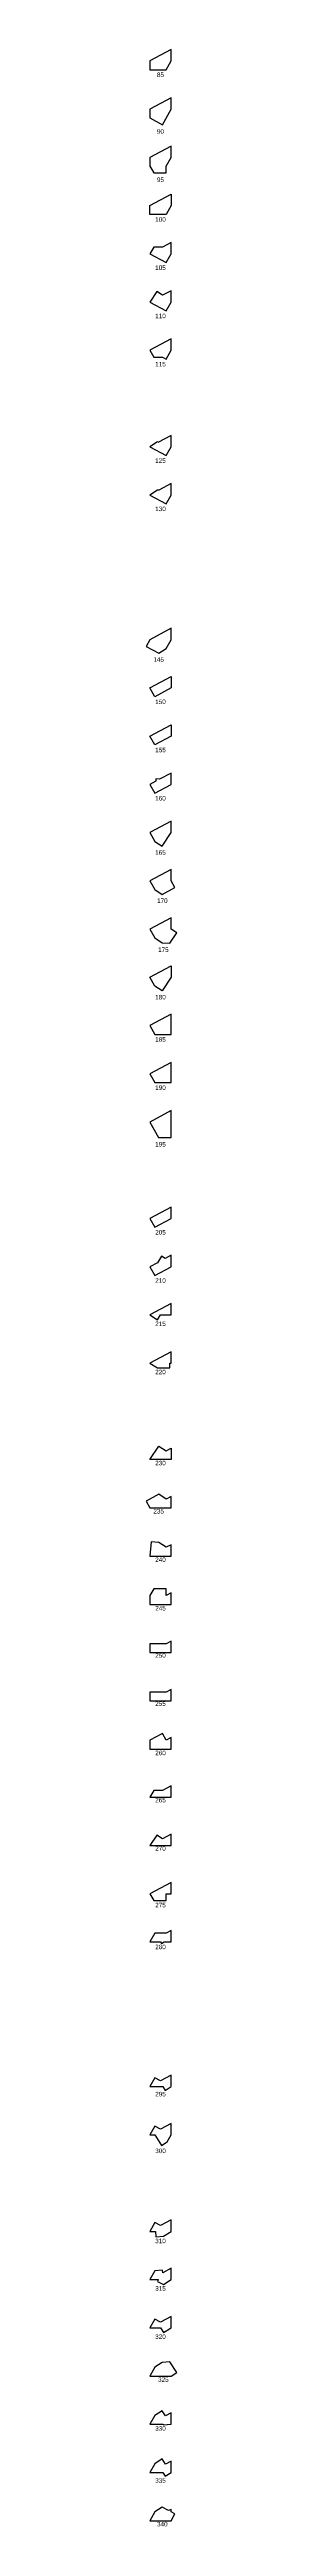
# Model space of a CAD drawing. Header units: millimetres. Extents: x 122552 to 2943733, y -2581954 to 22549.
# Drawn here: x 1399008 to 1415778, y -2532303 to -1163771 of the extents above; entities that cross this region are included whole.
import ezdxf
from ezdxf.enums import TextEntityAlignment as Align

# ---------------------------------------------------------------- set-up
doc = ezdxf.new("R2010")
doc.units = ezdxf.units.MM
doc.styles.add('Arial', font='arial_0.ttf')

msp = doc.modelspace()

# ---------------------------------------------------------------- linework, layer by layer
for points in [[(1401045, -1174917), (1409996, -1174917), (1412632, -1170060), (1412632, -1163771), (1401045, -1170060)], [(1407959, -1205318), (1412632, -1196708), (1412632, -1190420), (1401045, -1196708), (1401045, -1201566)], [(1412632, -1217069), (1401045, -1223357), (1401045, -1228215), (1403081, -1231967), (1409996, -1231967), (1409996, -1228215), (1412632, -1223357)], [(1401045, -1250006), (1412632, -1243717), (1412632, -1250006), (1409996, -1254863), (1401045, -1254863)], [(1407959, -1272902), (1403081, -1272902), (1401045, -1276654), (1409996, -1281512), (1412632, -1276654), (1412632, -1270366)], [(1412632, -1297015), (1407959, -1299550), (1404813, -1297505), (1401045, -1303303), (1409996, -1308161), (1412632, -1303303)], [(1407959, -1333704), (1409996, -1334809), (1412632, -1329952), (1412632, -1323663), (1401045, -1329952), (1403081, -1333704)], [(1409996, -1388107), (1412632, -1383249), (1412632, -1376961), (1405328, -1380925), (1405118, -1380602), (1401045, -1383249)], [(1405923, -1407250), (1405118, -1407250), (1401045, -1409898), (1409996, -1414755), (1412632, -1409898), (1412632, -1403609)], [(1399008, -1493596), (1405923, -1497349), (1409996, -1494701), (1412632, -1489844), (1412632, -1483555), (1401045, -1489844)], [(1401045, -1516492), (1412632, -1510204), (1412632, -1516492), (1403681, -1521350)], [(1401045, -1543141), (1412632, -1536853), (1412632, -1543141), (1403681, -1547999)], [(1404303, -1566805), (1404202, -1568076), (1401045, -1569790), (1403681, -1574647), (1412632, -1569790), (1412632, -1563501), (1406259, -1566960)], [(1407754, -1603943), (1412632, -1596438), (1412632, -1590150), (1401045, -1596438), (1403681, -1601296)], [(1414668, -1626839), (1412632, -1623087), (1412632, -1616799), (1401045, -1623087), (1403681, -1627945), (1407754, -1630592)], [(1412632, -1643447), (1401045, -1649736), (1403681, -1654593), (1407754, -1657241), (1412010, -1657578), (1415778, -1651781), (1412632, -1649736)], [(1403681, -1681242), (1401045, -1676384), (1412632, -1670096), (1412632, -1676384), (1407754, -1683889)], [(1412632, -1707891), (1412632, -1696745), (1401045, -1703033), (1403681, -1707891)], [(1412632, -1734539), (1412632, -1723393), (1401045, -1729682), (1403681, -1734539)], [(1412632, -1750042), (1401045, -1756330), (1405717, -1764940), (1412632, -1764940)], [(1403681, -1814485), (1412632, -1809628), (1412632, -1803339), (1401045, -1809628)], [(1407449, -1830479), (1405118, -1834066), (1401045, -1836276), (1403681, -1841134), (1412632, -1836276), (1412632, -1829988), (1409396, -1831744)], [(1412632, -1856637), (1401045, -1862925), (1405118, -1865572), (1406838, -1862925), (1412632, -1862925)], [(1412032, -1889574), (1412632, -1889574), (1412632, -1883285), (1401045, -1889574), (1405118, -1892221), (1412032, -1892221)], [(1409996, -1938013), (1412632, -1936583), (1412632, -1942871), (1401045, -1942871), (1405923, -1935366)], [(1399008, -1965767), (1401045, -1969520), (1412632, -1969520), (1412632, -1963231), (1409996, -1964662), (1405923, -1962015)], [(1401667, -1988326), (1401045, -1996168), (1412632, -1996168), (1412632, -1989880), (1409996, -1991311), (1405923, -1988663)], [(1412632, -2022817), (1412632, -2016529), (1409996, -2017959), (1409996, -2014207), (1403081, -2014207), (1401045, -2017959), (1401045, -2022817)], [(1409996, -2044608), (1401045, -2044608), (1401045, -2049466), (1412632, -2049466), (1412632, -2043177)], [(1401045, -2071257), (1401045, -2076114), (1412632, -2076114), (1412632, -2069826), (1409996, -2071257)], [(1407959, -2094153), (1401045, -2097905), (1401045, -2102763), (1412632, -2102763), (1412632, -2096475), (1409996, -2097905)], [(1407959, -2125659), (1403081, -2125659), (1401045, -2129412), (1412632, -2129412), (1412632, -2123123)], [(1404813, -2150263), (1401045, -2156060), (1412632, -2156060), (1412632, -2149772), (1407959, -2152308)], [(1409996, -2182709), (1412632, -2182709), (1412632, -2176421), (1401045, -2182709), (1403081, -2186461), (1409996, -2186461)], [(1409996, -2204500), (1403681, -2204500), (1401045, -2209358), (1406838, -2209358), (1407449, -2210298), (1408895, -2209358), (1412632, -2209358), (1412632, -2203069)], [(1406838, -2286159), (1403681, -2284446), (1401045, -2289304), (1408156, -2289304), (1409486, -2291349), (1412632, -2289304), (1412632, -2283015)], [(1403681, -2311095), (1401045, -2315952), (1403681, -2315952), (1407449, -2321750), (1410595, -2319705), (1412632, -2315952), (1412632, -2309664), (1406838, -2312808)], [(1403681, -2364392), (1401045, -2369250), (1404066, -2369250), (1404303, -2372235), (1408559, -2371897), (1412632, -2369250), (1412632, -2362961), (1406838, -2366105)], [(1407937, -2390703), (1403681, -2391041), (1401045, -2395898), (1405629, -2395898), (1405130, -2397022), (1408559, -2398546), (1412632, -2395898), (1412632, -2389610), (1408048, -2392098)], [(1403681, -2417689), (1401045, -2422547), (1406838, -2422547), (1408559, -2425194), (1412632, -2422547), (1412632, -2416259), (1406838, -2419403)], [(1415778, -2447151), (1412010, -2441353), (1407754, -2441691), (1403681, -2444338), (1401045, -2449196), (1412632, -2449196)], [(1409610, -2471196), (1407754, -2468339), (1403681, -2470987), (1401045, -2475844), (1408349, -2475844), (1408376, -2476182), (1412632, -2475844), (1412632, -2469556)], [(1412632, -2502493), (1412632, -2496205), (1409610, -2497844), (1407754, -2494988), (1403681, -2497635), (1401045, -2502493), (1408156, -2502493), (1409486, -2504538)], [(1414668, -2525389), (1412632, -2524284), (1412632, -2522853), (1411314, -2523569), (1407754, -2521637), (1403681, -2524284), (1401045, -2529142), (1412632, -2529142)]]:
    msp.add_lwpolyline(points, close=True)

# ---------------------------------------------------------------- texts
at = {"style": 'Arial'}
for s, p in [('85', (1406838, -1177704)), ('90', (1406838, -1209043)), ('95', (1406838, -1235692)), ('100', (1406838, -1257650)), ('105', (1406838, -1284298)), ('110', (1406838, -1310947)), ('115', (1406838, -1337596)), ('125', (1406838, -1390893)), ('130', (1406838, -1417542)), ('145', (1405820, -1500797)), ('150', (1406838, -1524136)), ('155', (1406838, -1550785)), ('160', (1406838, -1577434)), ('165', (1406838, -1607392)), ('170', (1407857, -1634040)), ('175', (1408411, -1661111)), ('180', (1406838, -1687338)), ('185', (1406838, -1710677)), ('190', (1406838, -1737326)), ('195', (1406838, -1768665)), ('205', (1406838, -1817272)), ('210', (1406838, -1843920)), ('215', (1406838, -1867806)), ('220', (1406838, -1894455)), ('230', (1406838, -1944747)), ('235', (1405820, -1971396)), ('240', (1406838, -1998129)), ('245', (1406838, -2024970)), ('250', (1406838, -2051038)), ('255', (1406838, -2077686)), ('260', (1406838, -2104916)), ('265', (1406838, -2130984)), ('270', (1406838, -2157632)), ('275', (1406838, -2188972)), ('280', (1406838, -2212105)), ('295', (1406838, -2293432)), ('300', (1406838, -2324771)), ('310', (1406838, -2374553)), ('315', (1406838, -2400780)), ('320', (1406838, -2427428)), ('325', (1408411, -2451156)), ('330', (1406838, -2478143)), ('335', (1406838, -2506926)), ('340', (1407857, -2531018))]:
    msp.add_text(s, height=2500, dxfattribs=at).set_placement(p, align=Align.MIDDLE_CENTER)

doc.saveas('drawing.dxf')
